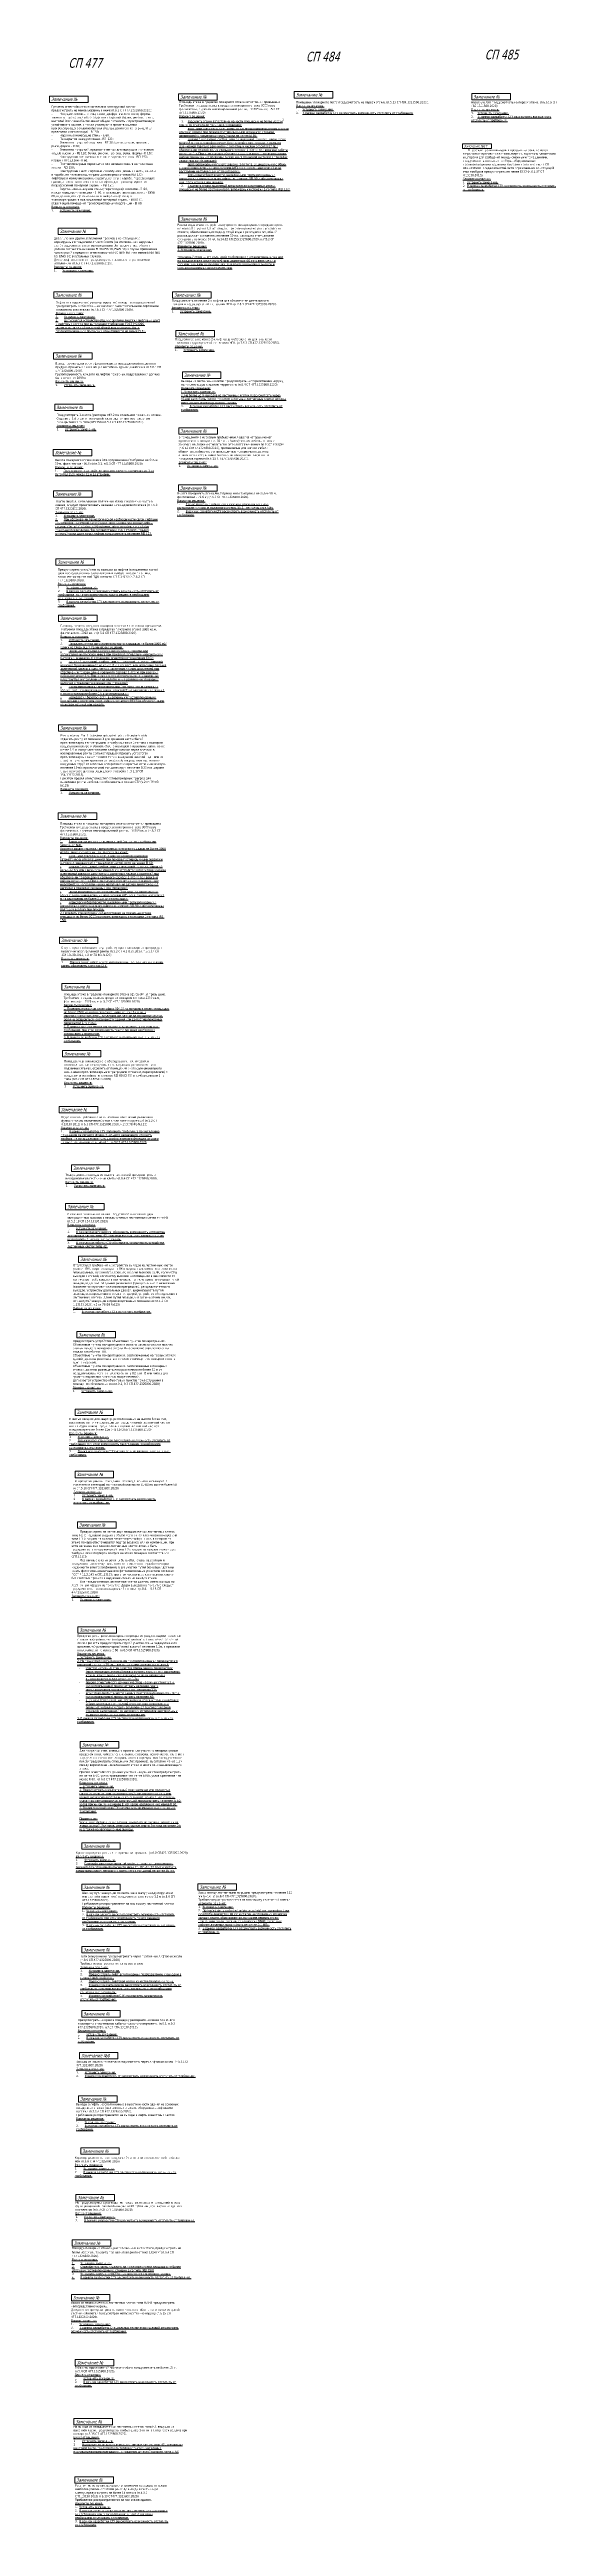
# Model space of a CAD drawing. Header units: millimetres. Extents: x -204396 to 1997851, y -2958255 to 237418.
# Drawn here: x 1182938 to 1323695, y -780219 to -87241 of the extents above; entities that cross this region are included whole.
import ezdxf

# ---------------------------------------------------------------- set-up
doc = ezdxf.new("R2010")
doc.units = ezdxf.units.MM
doc.layers.add('экспертиза', color=1, linetype='Continuous', lineweight=0)
doc.styles.add('ЭКСПЕРТИЗА', font='tahoma.ttf')

msp = doc.modelspace()

# ---------------------------------------------------------------- linework, layer by layer
at = {"layer": 'экспертиза', "lineweight": 0}
for points in [[(1182938, -100247), (1193738, -100247), (1193738, -102047), (1182938, -102047), (1182938, -100247)], [(1219065, -99607), (1229865, -99607), (1229865, -101407), (1219065, -101407), (1219065, -99607)], [(1251433, -98999), (1262233, -98999), (1262233, -100799), (1251433, -100799), (1251433, -98999)], [(1298547, -113588), (1306647, -113588), (1306647, -114938), (1298547, -114938), (1298547, -113588)], [(1185344, -137206), (1196144, -137206), (1196144, -139006), (1185344, -139006), (1185344, -137206)], [(1219137, -133761), (1229937, -133761), (1229937, -135561), (1219137, -135561), (1219137, -133761)], [(1184131, -155015), (1194931, -155015), (1194931, -156815), (1184131, -156815), (1184131, -155015)], [(1217372, -155015), (1228172, -155015), (1228172, -156815), (1217372, -156815), (1217372, -155015)], [(1218304, -165825), (1229104, -165825), (1229104, -167625), (1218304, -167625), (1218304, -165825)], [(1184089, -172091), (1194889, -172091), (1194889, -173891), (1184089, -173891), (1184089, -172091)], [(1220121, -177451), (1230921, -177451), (1230921, -179251), (1220121, -179251), (1220121, -177451)], [(1184396, -186474), (1195196, -186474), (1195196, -188274), (1184396, -188274), (1184396, -186474)], [(1219105, -193065), (1229905, -193065), (1229905, -194865), (1219105, -194865), (1219105, -193065)], [(1183958, -199096), (1194758, -199096), (1194758, -200896), (1183958, -200896), (1183958, -199096)], [(1184032, -210672), (1194832, -210672), (1194832, -212472), (1184032, -212472), (1184032, -210672)], [(1219041, -209012), (1229841, -209012), (1229841, -210812), (1219041, -210812), (1219041, -209012)], [(1184748, -229740), (1195548, -229740), (1195548, -231540), (1184748, -231540), (1184748, -229740)], [(1185454, -245464), (1196254, -245464), (1196254, -247264), (1185454, -247264), (1185454, -245464)], [(1185454, -276145), (1196254, -276145), (1196254, -277945), (1185454, -277945), (1185454, -276145)], [(1185374, -300812), (1196174, -300812), (1196174, -302612), (1185374, -302612), (1185374, -300812)], [(1185685, -335559), (1196485, -335559), (1196485, -337359), (1185685, -337359), (1185685, -335559)], [(1186405, -348568), (1197205, -348568), (1197205, -350368), (1186405, -350368), (1186405, -348568)], [(1186525, -367285), (1197325, -367285), (1197325, -369085), (1186525, -369085), (1186525, -367285)], [(1185620, -382926), (1196420, -382926), (1196420, -384726), (1185620, -384726), (1185620, -382926)], [(1189044, -399301), (1199844, -399301), (1199844, -401101), (1189044, -401101), (1189044, -399301)], [(1187423, -410063), (1198223, -410063), (1198223, -411863), (1187423, -411863), (1187423, -410063)], [(1191081, -424806), (1201881, -424806), (1201881, -426606), (1191081, -426606), (1191081, -424806)], [(1190585, -445913), (1201385, -445913), (1201385, -447713), (1190585, -447713), (1190585, -445913)], [(1190076, -467597), (1200876, -467597), (1200876, -469397), (1190076, -469397), (1190076, -467597)], [(1190076, -484996), (1200876, -484996), (1200876, -486796), (1190076, -486796), (1190076, -484996)], [(1190759, -499110), (1201559, -499110), (1201559, -500910), (1190759, -500910), (1190759, -499110)], [(1191948, -588969), (1202748, -588969), (1202748, -590769), (1191948, -590769), (1191948, -588969)], [(1191948, -600517), (1202748, -600517), (1202748, -602317), (1191948, -602317), (1191948, -600517)], [(1224472, -600413), (1235272, -600413), (1235272, -602213), (1224472, -602213), (1224472, -600413)], [(1191948, -617966), (1202748, -617966), (1202748, -619766), (1191948, -619766), (1191948, -617966)], [(1191948, -635886), (1202748, -635886), (1202748, -637686), (1191948, -637686), (1191948, -635886)], [(1191283, -647577), (1202083, -647577), (1202083, -649377), (1191283, -649377), (1191283, -647577)], [(1191060, -659708), (1201860, -659708), (1201860, -661508), (1191060, -661508), (1191060, -659708)], [(1191668, -674307), (1202468, -674307), (1202468, -676107), (1191668, -676107), (1191668, -674307)], [(1190311, -687303), (1201111, -687303), (1201111, -689103), (1190311, -689103), (1190311, -687303)], [(1189297, -700046), (1200097, -700046), (1200097, -701846), (1189297, -701846), (1189297, -700046)], [(1189051, -715312), (1199851, -715312), (1199851, -717112), (1189051, -717112), (1189051, -715312)], [(1190116, -733486), (1200916, -733486), (1200916, -735286), (1190116, -735286), (1190116, -733486)], [(1189764, -749998), (1200564, -749998), (1200564, -751798), (1189764, -751798), (1189764, -749998)], [(1189999, -766300), (1200799, -766300), (1200799, -768100), (1189999, -768100), (1189999, -766300)]]:
    msp.add_lwpolyline(points, dxfattribs=at)
at = {"layer": 'экспертиза', "lineweight": 0, "transparency": 33554687}
for points in [[(1301102, -99558), (1311902, -99558), (1311902, -101358), (1301102, -101358), (1301102, -99558)], [(1190890, -528541), (1201690, -528541), (1201690, -530341), (1190890, -530341), (1190890, -528541)], [(1191539, -560645), (1202339, -560645), (1202339, -562445), (1191539, -562445), (1191539, -560645)]]:
    msp.add_lwpolyline(points, dxfattribs=at)

# ---------------------------------------------------------------- texts
at = {"layer": 'экспертиза', "color": 2, "lineweight": 0, "style": 'ЭКСПЕРТИЗА', "oblique": 14.999978, "width": 0.8}
for s, p in [('СП 477', (1188239, -92340)), ('СП 484', (1254728, -90567)), ('СП 485', (1304781, -89989))]:
    msp.add_text(s, height=2700, dxfattribs=at).set_placement(p)
at = {"layer": 'экспертиза', "lineweight": 0, "style": 'ЭКСПЕРТИЗА', "oblique": 14.999978, "width": 0.8}
for s, p in [('Замечание №', (1183388, -101597)), ('Замечание №', (1219515, -100957)), ('Замечание №', (1251883, -100349)), ('Замечание №', (1185794, -138556)), ('Замечание №', (1219587, -135111)), ('Замечание №', (1184581, -156365)), ('Замечание №', (1217822, -156365)), ('Замечание №', (1218754, -167175)), ('Замечание №', (1184539, -173441)), ('Замечание №', (1220571, -178801)), ('Замечание №', (1184846, -187824)), ('Замечание №', (1219555, -194415)), ('Замечание №', (1184408, -200446)), ('Замечание №', (1184482, -212022)), ('Замечание №', (1219491, -210362)), ('Замечание №', (1185198, -231090)), ('Замечание №', (1185904, -246814)), ('Замечание №', (1185904, -277495)), ('Замечание №', (1185824, -302162)), ('Замечание №', (1186135, -336909)), ('Замечание №', (1186855, -349918)), ('Замечание №', (1186975, -368635)), ('Замечание №', (1186070, -384276)), ('Замечание №', (1189494, -400651)), ('Замечание №', (1187873, -411413)), ('Замечание №', (1191531, -426156)), ('Замечание №', (1191035, -447263)), ('Замечание №', (1190526, -468947)), ('Замечание №', (1190526, -486346)), ('Замечание №', (1191209, -500460)), ('Замечание №', (1192398, -590319)), ('Замечание №', (1192398, -601867)), ('Замечание №', (1224922, -601763)), ('Замечание №', (1192398, -619316)), ('Замечание №', (1192398, -637236)), ('Замечание №8', (1191733, -648927)), ('Замечание №', (1191510, -661058)), ('Замечание №', (1192118, -675657)), ('Замечание №', (1190449, -767650))]:
    msp.add_text(s, height=900, dxfattribs=at).set_placement(p)
at = {"layer": 'экспертиза', "lineweight": 0, "ltscale": 100, "transparency": 33554687, "style": 'ЭКСПЕРТИЗА', "oblique": 14.999978, "width": 0.8}
for p in [(1301552, -100908), (1191340, -529891), (1191989, -561995)]:
    msp.add_text('Замечание №', height=900, dxfattribs=at).set_placement(p)
at = {"layer": 'экспертиза', "lineweight": 0, "ltscale": 100, "style": 'ЭКСПЕРТИЗА', "oblique": 14.999978, "width": 0.8}
for s, height, p in [('Замечание №17', 675, (1298884, -114600)), ('Замечание №', 900, (1190761, -688653)), ('Замечание №', 900, (1189747, -701396)), ('Замечание №', 900, (1189501, -716662)), ('Замечание №', 900, (1190566, -734836)), ('Замечание №', 900, (1190214, -751348))]:
    msp.add_text(s, height=height, dxfattribs=at).set_placement(p)
at = {"layer": 'экспертиза', "lineweight": 0, "ltscale": 100, "transparency": 33554687, "char_height": 600, "attachment_point": 1, "style": 'ЭКСПЕРТИЗА'}
for s, insert, width in [('Пределы огнестойкости строительных конструкций здания предусмотреть не менее указанных ниже (п.6.1 СП 477.1325800.2020):\\P-^IНесущие колонны, стены, связи, диафрагмы жесткости, фермы, элементы перекрытий и бесчердачных покрытий (балки, ригели, плиты, настилы) (Если они обеспечивают общую прочность и пространственную устойчивость здания, а также участвуют в предотвращении прогрессирующего (лавинообразного) разрушения его конструкций за пределами очага пожара) - R 150;\\P-^IНаружные ненесущие стены - Е 60;\\P-^IПерекрытия междуэтажные - REI 120;\\P-^IЭлементы покрытий: настилы - RE 30; балки, ригели, прогоны, рамы, фермы - R 30;\\P-^IЭлементы покрытий, предназначенных для эвакуации и спасения людей: настилы - RE 120; балки, ригели, прогоны, рамы, фермы - R 150;\\P-^IКонструкции лестничных клеток: внутренние стены - REI 150; марши и площадки - R 60;\\P-^IПротивопожарные перекрытия для деления здания на пожарные отсеки - REI 150;\\P-^IКонструкции шахт: лифтовые и коммуникационные шахты, каналы и короба, не пересекающие границы пожарных отсеков REI 120; лифтовые и коммуникационные шахты, каналы и короба, пересекающие границы пожарных отсеков, шахты лифтов для транспортирования подразделений пожарной охраны  - REI 150;\\P-^IВнутренние ненесущие стены (перегородки): офисами - EI 60, между коридорами офисами - EI 60, отделяющие лифтовые холлы - EI(W) 60, отделяющие лифтовые холлы и тамбуры лифтов для транспортирования подразделений пожарной охраны - EI(W) 60, отделяющие помещения трансформаторных подстанций - EI 60.{\\L\\C6;\\PВарианты решения:\\P\\l1.^I\\LУстранить замечание.}', (1183464, -102924), 28267.99), ('\\pt1200;Помещении пожарного поста предусмотреть на первом этаже. (п.5.15 СП 484.1311500.2020).{\\L\\C6;\\PВарианты решения:\\P\\pt1800;\\l1.^I\\LУстранить замечание.\\P\\l2.^I\\LВ рамках разработки СТУ рассмотреть возможность отступить от требования.}', (1251958, -101676), 35300.38), ('\\A1;Расход воды и число струй на внутреннее пожаротушение предусмотреть не менее 8 струй по 2,5 л/с каждая, при этом предусмотреть устройство стояков, обеспечивающих подачу струй воды с расходом 5 л/с, общий расход должен составлять не менее 50 л/с, расход на стояк должен составлять не менее 30 л/с (п.14.32 СП 253.1325800.2020, п.7.5.2 СП 477.1325800.2020).\\P{\\fTahoma|b1|i0|c204|p34;\\L\\C6;Варианты решения:\\fTahoma|b0|i0|c204|p34;\\P1. Устранить замечание.\\P\\P*Пожарный стояк — это кольцевой трубопровод с установленными на нем на каждом этаже двумя патрубками диаметром 66 мм с вентилями и соединительными головками для подключения пожарных рукавов и стволов пожарными подразделениями}', (1218770, -135976), 28267.99), ('Двери, люки и другие заполнения проемов в конструкциях с нормируемыми пределами огнестойкости (за исключением наружных стен) предусмотреть противопожарными. Их предел огнестойкости должен составлять не менее EI 30 (EIS 30, EIWS 30) в случае применения конструкций с пределом огнестойкости EI 60 (EIW 60) и не менее EI 60 (EIS 60, EIWS 60) в остальных случаях.\\PДвери лифтовых холлов предусмотреть в дымогазонепроницаемом исполнении  (п.6.3 СП 477.1325800.2020).{\\L\\C6;\\PВарианты решения:\\P\\l1.^I\\LУстранить замечание.}', (1184197, -139751), 28267.99), ('Лифты для перевозки (транспортирования) пожарных подразделений предусмотреть в обособленных шахтах с самостоятельными лифтовыми холлами на всех этажах (п.7.6.1 СП 477.1325800.2020).{\\L\\C6;\\PВарианты решения:\\P1.^IУстранить замечание.\\P2.^IДопускается устройство общих с другими лифтами лифтовых шахт и лифтовых холлов при выполнении требований ГОСТ Р 53296:\\Pдвери шахт всех лифтов в этой общей шахте должны быть противопожарными с пределами огнестойкости не менее EI 60.}', (1184657, -157692), 28267.99), ('Предусмотреть не менее 2-х лифтов для обеспечения деятельности пожарных подразделений и спасения МГН. (п.7.6.1 СП 477.1325800.2020).{\\L\\C6;\\PВарианты решения:\\P\\l1.^I\\LУстранить замечание.}', (1217119, -157154), 28267.99), ('Предусмотреть не менее 2-х лифтов для обеспечения деятельности пожарных подразделений и спасения МГН. (п.7.6.1 СП 477.1325800.2020).{\\L\\C6;\\PВарианты решения:\\P\\l1.^I\\LУстранить замечание.}', (1218051, -167963), 28267.99), ('Выход наружу одного из лифтов пожарных подразделений не должен предусматриваться через общий вестибюль здания, комплекса (п.7.6.1 СП 477.1325800.2020).\\PГрузоподъемность каждого из лифтов пожарных подразделений должна быть не менее 1000 кг{\\L\\C6;\\PВарианты решения:\\P\\l1.^I\\LУстранить замечание.}', (1184615, -174768), 28267.99), ('Выходы из лестничных клеток предусмотреть непосредственно наружу, на прилегающую к зданию территорию{\\A1; (п.8.4 СП 477.1325800.2020).\\P\\fTahoma|b1|i0|c204|p34;\\L\\C6;Варианты решения:\\fTahoma|b0|i0|c204|p34;\\P1. Устранить замечание.\\P2. \\A0;Не более 50 % выходов из лестничных клеток предусмотреть через общий вестибюль (холл), при этом остальные лестничные клетки должны иметь выход непосредственно наружу\\A1;.\\P\\A0;\\l3.^I\\LВ рамках разработки СТУ рассмотреть возможность отступить от требования.}', (1219754, -179666), 28267.99), ('Предусмотреть 1-й этаж (ресторан (Ф3.2)) в отдельном пожарном отсеке. Отделить  1-й этаж от остальной части здания противопожарным перекрытием 1-го типа (REI 150) (п.5.1 СП 477.1325800.2020).{\\L\\C6;\\PВарианты решения:\\P\\l1.^I\\LУстранить замечание.}', (1184922, -189151), 28267.99), ('В помещениях с массовым пребыванием людей (в которых может одновременно находиться 50 чел. и более) мягкая мебель, шторы и занавеси не должны относиться к легковоспламеняемым по ГОСТ Р 53294 (п.6.12 СП477.1325800.2020), применяемые для мягкой мебели обивочные, набивочные и прокладочные материалы не должны относиться к чрезвычайно опасным по показателю токсичности продуктов горения (п.6.13 СП 477.1325800.2020).\\P{\\L\\C6;Варианты решения:\\P\\l1.^I\\LУстранить замечание.}', (1219063, -195393), 28267.99), ('Высота пожарного отсека офиса (Ф4.3) превышена (требуемая не более 50 м, фактическая - 66,9 м) (п.5.1, п.5.3 СП 477.1325800.2020).{\\L\\C6;\\PВарианты решения:\\P\\l1.^I\\LПредусмотреть устройство противопожарного перекрытия 1-го типа (REI 150) между 12 и 13 этажами.}', (1184484, -201773), 28267.99), ('Шахты лифтов, связывающие подземные этажи с надземной частью здания, следует проектировать не выше 1-го надземного этажа (п.7.6.2 СП 477.1325800.2020).{\\L\\C6;\\PВарианты решения:\\P\\l1.^I\\LУстранить замечание.\\P2.^IПри обосновании технологической необходимости связи лифтами подземной и надземной частей высотного здания, указанные лифты должны соответствовать требованиям, предъявляемым к лифтам пожарных подразделений в соответствии с ГОСТ Р 53296, предел огнестойкости шахт таких лифтов предусмотреть не менее REI 150.}', (1184558, -213349), 28267.99), ('Высота пожарного отсека №6.2 превышена (требуемая не более 50 м, фактическая - 72,6 м) (п.5.3 СП 477.1325800.2020).{\\L\\C6;\\PВарианты решения:\\P\\l1.^I\\LПредусмотреть, чтобы высота каждого пожарного отсека, расположенного выше пожарного отсека №6.1,  не превышала 50м. \\P\\l2.^I\\LВ рамках разработки СТУ рассмотреть возможность отступить от требования. }', (1218652, -211109), 28267.99), ('Предусмотреть устройство на выходах из лифтов (в подземной части) двух последовательно расположенных тамбур-шлюзов 1-го типа, защищенных приточной ПДВ согласно СП 7.13130 (п.7.6.2 СП 477.1325800.2020).{\\L\\C6;\\PВарианты решения:\\P\\l1.^I\\LУстранить замечание.\\P\\l2.^I\\LВ рамках расчета рисков рассмотреть возможность отступить от требования, при этом возможность такого решения необходимо согласовать с экспертом.\\H0.91667x;\\l\\C0;\\P\\H1.09091x;\\C6;3.^I\\LВ рамках разработки СТУ рассмотреть возможность отступить от требования. }', (1185274, -232417), 28267.99), ('Площадь этажа в пределах пожарного отсека автостоянки превышена. Требуемая площадь этажа в пределах пожарного отсека 3000 кв.м, фактическая - 5392 кв. м (п.5.2 СП 477.1325800.2020).{\\L\\C6;\\PВарианты решения:\\P\\l1.^I\\LУстранить замечание.\\C2;\\P\\l\\C6;2.^I\\LРазделить этажи автостоянки на части площадью не более 3000 м2/ одним из следующих технических решений:\\P-^Iводяными завесами в сочетании со стационарными или автоматически опускающимися при пожаре противодымными экранами (шторами, занавесами) с пределом огнестойкости не менее EI 60;\\P-^Iзонами (проездами), свободными от пожарной нагрузки, шириной не менее 8 м или шириной не менее 6 м с устройством посредине разрыва дренчерной завесы в одну нитку с расчетным числом оросителей при обеспечении по всей длине удельного расхода 1 л/(с·м) при времени работы не менее 1 ч. При этом следует обеспечить организационные мероприятия, направленные на недопущение размещения пожарной нагрузки в пределах указанных зон (проездов);\\P-^Iпротивопожарными перегородками 1-го типа, защищаемыми с обеих сторон спринклерными оросителями АУП, установленными через 1 м на расстоянии не более 0,5 м от перегородки;\\P-^Iкоридорами безопасности, выделенными противопожарными преградами с пределом огнестойкости не менее REI 90 и обеспеченными подпором воздуха при пожаре.}', (1185980, -248141), 28267.99), ('Рампу между -2 и -1 этажами предусмотреть изолированной:\\Pотделить рампу от помещений для хранения автомобилей противопожарными преградами и тамбур-шлюзом 1-го типа с подпором воздуха при пожаре глубиной, обеспечивающей открывание ворот, но не менее 1,5 м (допускается взамен тамбур-шлюзов перед въездом в изолированные рампы с этажей предусматривать устройство противопожарных ворот первого типа с воздушной завесой над ними со стороны помещения хранения автомобилей, посредством настильных воздушных струй от сопловых аппаратов со скоростью истечения воздуха не менее 10 м/с при начальной толщине струи не менее 0,03 м и ширине струи не менее ширины защищаемого проема (п.5.2.17 СП 154.13130.2013).\\PПри этом предел огнестойкости противопожарных преград для выделения рампы необходимо обосновать в рамках СТУ (ч.2 ст.78 ФЗ №123){\\L\\C6;\\PВарианты решения:\\P\\l1.^I\\LУстранить замечание.}', (1185980, -278822), 28267.99), ('Площадь этажа в пределах пожарного отсека автостоянки превышена. Требуемая площадь этажа в пределах пожарного отсека 3000 кв.м, фактическая, с учетом неизолированной рампы, - 10785 кв. м (п.5.2 СП 477.1325800.2020).{\\L\\C6;\\PВарианты решения:\\P1.^IРампу предусмотреть изолированной (выполнить требования замечания №4).\\PПри этом разделить этажи автостоянки на части площадью не более 3000 м2/ одним из следующих технических решений:\\P-^Iводяными завесами в сочетании со стационарными или автоматически опускающимися при пожаре противодымными экранами (шторами, занавесами) с пределом огнестойкости не менее EI 60;\\P-^Iзонами (проездами), свободными от пожарной нагрузки, шириной не менее 8 м или шириной не менее 6 м с устройством посредине разрыва дренчерной завесы в одну нитку с расчетным числом оросителей при обеспечении по всей длине удельного расхода 1 л/(с·м) при времени работы не менее 1 ч. При этом следует обеспечить организационные мероприятия, направленные на недопущение размещения пожарной нагрузки в пределах указанных зон (проездов);\\P-^Iпротивопожарными перегородками 1-го типа, защищаемыми с обеих сторон спринклерными оросителями АУП, установленными через 1 м на расстоянии не более 0,5 м от перегородки;\\P-^Iкоридорами безопасности, выделенными противопожарными преградами с пределом огнестойкости не менее REI 90 и обеспеченными подпором воздуха при пожаре.\\P2. Поделить этажи подземной автостоянки на пожарные отсеки площадью не более 3000 кв.м противопожарными стенами 1-го типа (REI 150)}', (1185900, -303489), 28267.99), ('Отсутствуют требования по устройству противопожарных преград для выделения изолированной рампы (п.1.2 СП 4.13130.2013, п.5.2.17 СП 154.13130.2013, ч.2 ст.78 ФЗ №123){\\L\\C6;\\PВарианты решения:\\P\\l1.^I\\LПредел огнестойкости противопожарных преград для выделения рампы обосновать в рамках СТУ.}', (1186211, -338236), 28267.99), ('Площадь этажа в пределах пожарного отсека офиса (Ф4.3) превышена. Требуемая площадь этажа в пределах пожарного отсека 2500 кв.м, фактическая - 2578 кв. м (п.5.2 СП 477.1325800.2020).{\\L\\C6;\\PВарианты решения:\\P1. Поделить пожарный отсек офиса (Ф4.3) на пожарные отсеки площадью не более 2500 кв.м противопожарными стенами 1-го типа (противопожарные стены, разделяющие здание на пожарные отсеки, должны возводиться на всю высоту здания или до противопожарных перекрытий 1-го типа).\\P2. В рамках расчета рисков рассмотреть возможность отступить от требования, при этом возможность такого решения необходимо согласовать с экспертом.\\H0.91667x;\\l\\C0;\\P\\H1.09091x;\\L\\C6;3. В рамках разработки СТУ рассмотреть возможность отступить от требования. }', (1186931, -351245), 28267.99), ('Помещения для инженерного оборудования, технических и вспомогательные помещения, в т.ч. кладовые, расположенные в подземных этажах, отделить от помещений иного функционального назначения противопожарными преградами (стенами, перегородками) с пределом огнестойкости не менее REI 60 (EI 60) и тамбур-шлюзом 1-го типа (п.6.2 СП 477.1325800.2020){\\L\\C6;\\PВарианты решения:\\P\\l1.^I\\LУстранить замечание.}', (1187051, -369962), 28267.99), ('Недостаточно требований по выделению помещений различного функционально назначения (в том числе категорируемых) (п.1.2 СП 4.13130.2013, п.6.1 СП 477.1325800.2020, ч.2 ст.78 ФЗ №123){\\L\\C6;\\PВарианты решения:\\P\\l1.^I\\LВ рамках разработки СТУ дополнить требования по выделению помещений различного функционального назначения, уточнить требования по выделению помещений различного функционального назначения, указанные в табл.6.1 пп.9 СП 477.1325800.2020}', (1186146, -385603), 28267.99), ('Эвакуационные выходы из надземных этажей предусмотреть в незадымляемые лестничные клетки (п.8.4 СП 477.1325800.2020).{\\L\\C6;\\PВарианты решения:\\P\\l1.^I\\LУстранить замечание.}', (1187413, -401758), 28267.99), ('С каждого этажа автостоянки предусмотреть не менее двух эвакуационных выходов в незадымляемые лестничные клетки типа Н3 (п.5.2.18 СП 154.13130.2013).{\\L\\C6;\\PВарианты решения:\\P\\l1.^I\\LУстранить замечание.\\P\\l2.^I\\LВ рамках расчета рисков  обосновать возможность устройства лестничных клеток типа Н2, при этом возможность такого решения необходимо согласовать с экспертом.\\H0.91667x;\\l\\C0;\\P\\H1.09091x;\\C6;3.^I\\LВ рамках разработки СТУ обосновать возможность устройства лестничных клеток типа Н2. }', (1187949, -412740), 28267.99), ('Отсутствуют требования к: устройству выходов из лестничных клеток (далее - ЛК), ширине выхода на ЛК и марша в зависимости от количества эвакуируемых, ширине площадок ЛК, ширине выходов из ЛК, количеству выходов с этажей, количеству выходов из помещений в зависимости от количества пребывающих в них человек, наличию самостоятельных путей эвакуации для частей зданий различного функционального назначения (выделенных противопожарными преградами), рассредоточенности выходов, устройству двупольных дверей, ширине\\\\высоте путей эвакуации, направлению открывания дверей, устройству оборудования в лестничных клетках, длине путей эвакуации в зальных помещениях, длине путей эвакуации в производственных помещениях (п.1.2 СП 1.13130.2020, ч.2 ст.78 ФЗ №123){\\L\\C6;\\PВарианты решения:\\P\\l1.^I\\LВ рамках разработки СТУ дополнить требования.}', (1189538, -427043), 28267.99), ('Предусмотреть устройство объектовых пунктов пожаротушения.\\PОбъектовые пункты пожаротушения должны располагаться в нижних этажах каждого пожарного отсека. Их оснащение определяется на стадии разработки ПТП.\\PОбъектовые пункты пожаротушения, расположенные на первых этажах зданий, должны располагаться смежно с помещением пожарного поста (диспетчерской).\\PОбъектовые пункты пожаротушения, расположенные в пожарных отсеках, должны размещаться на расстоянии не более 30 м от незадымляемых лестничных клеток типа Н2 или Н3 или лифта для транспортирования пожарных подразделений.\\PДопускается устройство объектовых пунктов пожаротушения в помещениях безопасных зон (п.9.1, 9.3 СП 477.1325800.2020).{\\L\\C6;\\PВарианты решения:\\P\\l1.^I\\LУстранить замечание.}', (1189482, -448238), 28267.99), ('В жилых секциях для квартир, расположенных на высоте более 75м, расстояние по путям эвакуации до незадымляемой лестничной клетки или тамбура-шлюза перед незадымляемой лестничной клеткой предусмотреть не более 12м (п.8.10 СП477.1325800.2020)\\P{\\L\\C6;Варианты решения:\\P\\l1.^I\\LУстранить замечание.\\P\\l2.^I\\LВ рамках расчета рисков рассмотреть возможность отступить от требования, при этом возможность такого решения необходимо согласовать с экспертом.\\P\\l3.^I\\LВ рамках разработки СТУ рассмотреть возможность отступить от требования. }', (1188445, -470054), 28267.99), ('Не предусматривать помещения производственного и складского назначения категорий по пожарной опасности В1-В3 на высоте более 50 м. (п.5.10 СП 477.1325800.2020).{\\L\\C6;\\PВарианты решения:\\P\\l1.^I\\LУстранить замечание.\\P\\l2.^I\\LВ рамках разработки СТУ рассмотреть возможность отступить\\~от\\~требования.}', (1189672, -487439), 28267.99), ('^IПредусмотреть не менее двух незадымляемых лестничных клеток типа Н2 (с подпором воздуха в объём лестничной клетки при пожаре) или типа Н3 (с входом на каждом этаже через тамбур-шлюз, в котором на этаже пожара обеспечивается подпор воздуха) или их комбинации. При этом не менее чем одна из лестничных клеток должна быть предусмотрена незадымляемой типа Н2 с входом на каждом этаже через тамбур-шлюз с подпором воздуха на этаже пожара в соответствии с СП7.13130.\\P^IЛестничные клетки должны быть обеспечены аварийным и эвкауационным освещением, электропитанием по первой категории надежности электроснабжения, а все участки путей эвакуации должны иметь фотолюминесцентные или фотоэмиссионные указатели согласно ГОСТ Р 12.2.143 и СП1.13130; при этом лестничные клетки допускаются без световых проемов в наружных стенах на каждом этаже.\\P^IВсе незадымляемые лестничные клетки должны иметь выходы по лестничным маршам на покрытие. Двери выходов на покрытие следует предусмотреть противопожарными 1-го типа.  (п.8.4, п.5.15 СП 477.1325800.2020).{\\L\\C6;\\PВарианты решения:\\P\\l1.^I\\LУстранить замечание.}', (1189127, -501567), 28267.99), ('Кровлю предусмотреть из негорючих материалов.  (п.6.8 СП477.1325800.2020)\\P{\\L\\C6;Варианты решения:\\P\\l1.^I\\LУстранить замечание.\\P\\l2.^I\\LГорючий гидроизоляционный ковёр, а также теплоизоляцию с показателями пожарной опасности ниже Е1, В2, Д2, Т2 предусмотреть закрытыми сверху негорючим материалом толщиной не менее 50 мм.}', (1190316, -591426), 28267.99), ('Пути эвакуации не предусматривать через поэтажные лифтовые холлы. (п.8.9 СП 477.1325800.2020).{\\L\\C6;\\P\\pt1200;}Требование распространяется на все этажи.{\\L\\C6;\\P\\ptz;Варианты решения:\\P\\l1.^I\\LУстранить замечание.\\P\\l2.^I\\LПредусмотреть лифт для пожарных подразделений, с выходом в данный лифтовой холл.\\P\\l3.^I\\LПредусмотреть лифтовой холл в качестве безопасной зоны.\\P\\l4.^I\\LВ рамках расчета рисков рассмотреть возможность отступить от требования, при этом возможность такого решения необходимо согласовать с экспертом.\\P\\l5.^I\\LВ рамках разработки СТУ рассмотреть возможность отступить\\~от\\~требования.}', (1191544, -620408), 28267.99), ('Предусмотреть на кровле площадку размерами не менее 5х5 м. для траспортно спасательной кабины пожарного вертолета. (п.9.1, п.9.2  477.1325800.2020, п.7.17 СП4.13130.2013).{\\L\\C6;\\PВарианты решения:\\P\\l1.^I\\LУстранить замечание.\\P\\l2.^I\\LВ рамках разработки СТУ рассмотреть возможность отступить от требования. }', (1190844, -638211), 28267.99), ('Выходы из лифтов на этажах предусмотреть через лифтовые холлы. (п.5.13 СП 477.1325800.2020).{\\C6;\\P\\LВарианты решения:\\P\\l1.^I\\LУстранить замечание. \\P\\l2.^I\\LВ рамках разработки СТУ рассмотреть возможность отступить от требования. }', (1190425, -649870), 35300.38), ('Выходы в лифты, расположенные в высотной части здания на основных посадочных этажах (назначенных этажах), оборудовать лифтовыми холлами (п.7.6.4 СП 477.1325800.2020).{\\C6;\\P\\C256;Требование распространяется на выходы в лифты в высотных частях.\\C6;\\P\\LВарианты решения:\\P\\l1.^I\\LУстранить замечание.\\P\\l2.^I\\LВ рамках разработки СТУ рассмотреть возможность отступить от требования.}', (1190376, -661785), 28267.99), ('Коридор разделить перегородками 2-го типа на отсеки длинной не более 60м (п.8.8 СП477.1325800.2020)\\P{\\L\\C6;Варианты решения:\\P\\l1.^I\\LУстранить замечание.\\P\\l2.^I\\LВ рамках разработки СТУ рассмотреть возможность отступить от требования. }', (1190037, -676764), 28267.99)]:
    msp.add_mtext(s, dxfattribs=dict(at, insert=insert, width=width))
at = {"layer": 'экспертиза', "lineweight": 0, "ltscale": 100, "char_height": 600, "attachment_point": 1, "style": 'ЭКСПЕРТИЗА'}
for s, insert, width in [('\\A1;Площадь этажа в пределах пожарного отсека автостоянки превышена. Требуемая площадь этажа в пределах пожарного отсека 3000 кв.м, фактическая, с учетом неизолированной рампы, - 10785 кв. м (п.5.2 СП 477.1325800.2020){\\A0;.}\\P{\\L\\C6;Вариант решения:\\P\\pi-1800,l2400,t2400;\\A0;\\l1.^I\\LРазделить этажи автостоянки на части площадью не более 3000 м\\A1;\\H0.70833x;\\S2^ ;\\H1.41177x;\\P\\pi0,l0,tz;одним из следующих технических решений:\\P\\l-^I\\Lводяными завесами в сочетании со стационарными или автоматически опускающимися при пожаре противодымными экранами (шторами, занавесами) с пределом огнестойкости не менее EI 60;\\P\\l-^I\\Lзонами (проездами), свободными от пожарной нагрузки, шириной не менее 8 м или шириной не менее 6 м с устройством посредине разрыва дренчерной завесы в одну нитку с расчетным числом оросителей при обеспечении по всей длине удельного расхода 1 л/(с·м) при времени работы не менее 1 ч. При этом следует обеспечить организационные мероприятия, направленные на недопущение размещения пожарной нагрузки в пределах указанных зон (проездов);\\P\\l-^I\\Lпротивопожарными перегородками 1-го типа, защищаемыми с обеих сторон спринклерными оросителями АУП, установленными через 1 м на расстоянии не более 0,5 м от перегородки;\\P\\l-^I\\Lкоридорами безопасности, выделенными противопожарными преградами с пределом огнестойкости не менее REI 90 и обеспеченными подпором воздуха при пожаре.\\P\\pi-1800,l2400,t2400;\\l2.^I\\LПоделить этажи подземной автостоянки на пожарные отсеки \\P\\pi0,l0,tz;площадью не более 3000 кв.м противопожарными стенами 1-го типа (REI 150)}', (1219210, -101589), 29465.55), ('Насосную АУП предусмотреть на первом этаже. (п.6.10.9 СП 485.1311500.2020)\\P{\\L\\C6;Варианты решения: \\P\\pt1800;\\l1.^I\\LУстранить замечание.\\P\\l2.^I\\LВ рамках разработки СТУ рассмотреть возможность отступить от требования.}', (1300946, -101701), 25154.37), ('\\pi1417.5;В проемах противопожарных преград, которые не могут закрываться противопожарными дверями, воротами, занавесами и шторами для сообщения между смежными помещениями, предусматреть открытые тамбуры, оборудованные противопожарными водяными завесами в соответствии с СП 485.1311500. Предел огнестойкости ограждающих конструкций этих тамбуров предусмотреть не менее EI 30 (п.6.1.37 СП 4.13130.2013). \\P\\pi0,t1200;{\\L\\C6;Варианты решения:\\P\\l1.^I\\LУстранить замечание.\\P\\l2.^I\\LВ рамках разработки СТУ рассмотреть возможность отступить от требования.}', (1298631, -115070), 25338.67), ('Предусмотреть противопожарные перекрытия разделяющими наружные стены и выступающими за наружную плоскость стены не менее чем на 30 см. При этом предусмотреть глухой участок стены меджуэтажного заполнения(противопожарный пояс) высотой не менее 1,2м, с пределом огнестойкости не менее E 60  (п.6.5 СП 477.1325800.2020).\\P{\\L\\C6;Варианты решения:\\P1. Устранить замечание.\\P2. Не предусматривать разделение противопожарными перекрытиями наружной стены на 30 см., при выполнении следующих условий: \\P\\pi-1800,l2400,t2400;\\l-^I\\Lучастки наружных стен в местах примыкания к перекрытиям (противопожарные пояса) предусмотреть глухими при расстоянии между верхом окна нижележащего этажа и низом окна вышележащего этажа не менее 1,2м;\\P\\l-^I\\Lпредел огнестойкости данных участков наружных стен ( в т.ч. узлов примыкания) предусмотреть не менее, чем у противопожарного перекрытия по признакам (EI);\\P\\l-^I\\Lкласс пожарной опасности данных участков наружных стен (в т.ч. узлов примыкания) предусмотреть не менее К0;\\P\\l-^I\\Lвнешнюю теплоизоляцию, облицовку и отделку (толщиной более 0,5мм) наружных стен зданий в уровне противопожарного перекрытия предусмотреть разделённой противопожарной отсечкой, выполненной из негорючих материалов вертикальным размером не менее толщины перекрытия.\\P\\pi0,l0,tz;3. В рамках разработки СТУ рассмотреть возможность отступить от требования.}', (1190663, -530739), 28040.56), ('Для наружных стен, имеющих проемы или участки с ненормируемым пределом огнестойкости (в т.ч. оконные проемы, ленточное остекление и т.п), участки стен в местах примыкания к перекрытиям (междуэтажные пояса) предусмотреть сплошными (без проемов), высотой не менее 1,2м между верхом окна нижележащего этажа и низом окна вышележащего этажа.\\PПредел огнестойкости данных участков наружных стен предусмотреть не менее E 60, узлов примыкания - не менее EI 60, узлов крепления - не менее R 60.  (п.6.6 СП 477.1325800.2020).\\P{\\L\\C6;Варианты решения:\\P1. Устранить замечание. \\P2. Предусмотреть междуэтажный пояс частично или полностью светопрозрачным, при этом при устройстве поясов частично или полностью из светопрозрачных конструкций предел огнестойкости указанных светопрозрачых конструкций предусмотреть не менее  E 60, узлов примыкания - не менее EI 60, узлов крепления - не менее R 60.\\P2. В рамках разработки СТУ рассмотреть возможность отступить от требования.\\P\\P\\H1.00001x;Примечания: \\PУказанные требования не распространяются не распространяются на двери лоджий, балконов, имеющих выступ плиты балкона не менее 0,6 м, а также на эвакуационные выходы.}', (1191312, -562844), 28040.56), ('\\pt1200;Ширину пути эвакуации по лестнице в свету (между поручнями или стеной и поручнями) предусмотреть не менее 1,2 м (п.8.6 СП 477.1325800.2020).\\PТребование распространяется на всю высоту лестничной клетки\\P{\\L\\C6;Варианты решения:\\P\\l1.^I\\LУстранить замечание.\\P\\l2.^I\\LВ рамках расчета рисков рассмотреть возможность отступить от требования, при этом возможность такого решения необходимо согласовать с экспертом.\\H0.91667x;\\l\\C0;\\P\\H1.09091x;\\C6;3.^I\\LВ рамках разработки СТУ рассмотреть возможность отступить от требования. }', (1192048, -602663), 25132.27), ('\\pt1200;Зазор между лестничными маршами предусмотреть не менее 120 мм (в свету) (п.8.6 СП 477.1325800.2020).\\PТребование распространяется на всю высоту лестничной клетки\\P{\\L\\C6;Варианты решения:\\P\\l1.^I\\LУстранить замечание.\\P\\l2.^I\\LПредусматреть в объеме незадымляемой лестничной клетки сухотруба диаметром 80 мм и спаренных пожарных кранов на каждом этаже, оборудованных на уровне первого этажа пожарными соединительными головками DN80; расчетное рабочее давление должно быть не менее 2,0 МПа.\\P\\l3.^I\\LВ рамках разработки СТУ рассмотреть возможность отступить от требования. }', (1224572, -602559), 25132.27), ('Не предусматривать размещение пожарных отсеков и помещений класса функциональной пожарной опасности Ф1.1(Больница) в высотных зданиях  комплексов (п.5.3 СП 477.1325800.2020).{\\A1;\\P\\L\\C6;Вариант решения:\\P\\l1.^I\\LУстранить замечание.\\P\\A0;\\l2.^I\\LВ рамках разработки СТУ рассмотреть возможность отступить от требования.}', (1190212, -689279), 30348.77), ('\\A1;Площадь пожарных отсеков, расположенных в стилобате, предусмотреть не более 3000м.кв, по факту площадь пожарного отсека 15243м{\\H0.7x;\\S2^ ;} (п.5.4 СП 477.1325800.2020).\\P{\\L\\C6;Вариант решения:\\P1.^IУстранить замечание.\\P2.^IСтилобатную часть поделить на пожарные отсеки площадью не более 3000 кв.м противопожарными стенами 1-го типа (REI 150)\\P\\l3.^I\\LУстранить замечание №23 о площади отсека основного здания.\\P4.^IВ рамках разработки СТУ рассмотреть возможность отступить от требования.}', (1189198, -702022), 30348.77), ('Выход из незадымляемых лестничных клеток типа Н2,Н3 предусмотреть непосредственно наружу. \\PДопускается предусматривать выход через вестибюль, если выход из одной лестничной клетки предусмотрен непосредственно наружу ({\\A1;п.5.15 }СП 477.1325800.2020).{\\A1;\\P\\L\\C6;Вариант решения:\\P\\l1.^I\\LУстранить замечание.\\P\\A0;\\l2.^I\\LВ рамках разработки Специальных технических условий рассмотреть возможность отступить от требования.}', (1188951, -717288), 30348.77), ('Габариты пристроенной части стилобата предусмотреть не более 15 м.   (п.5.4 СП 477.1325800.2020).{\\A1;\\P\\L\\C6;Вариант решения:\\P\\l1.^I\\LУстранить замечание.\\P\\A0;\\l2.^I\\LВ рамках разработки СТУ рассмотреть возможность отступить от требования.}', (1190016, -735462), 28678.31), ('На выходе из незадымляемых лестничных клеток типа Н2, ведущих из высотной части, предусмотреть тамбур-шлюз 1-го типа с подпором воздуха при пожаре ({\\A1;п.5.16 }СП 477.1325800.2020).{\\A1;\\P\\L\\C6;Вариант решения:\\P\\l1.^I\\LУстранить замечание.\\P\\A0;\\l2.^I\\LНа выходе из незадымляемых лестничных клеток типа Н2, ведущих из высотной части, предусмотреть\\A1; тепловой тамбур, выделнный противопожарными преградами, с пределом огнестойкости не ниже \\A0;EI 60}', (1189665, -751975), 30348.77), ('\\pt1200;Расстояние по путям эвакуации в тупиковом коридоре, от двери наиболее удаленного помещения до выхода в лестничную клетку, предусмотреть не более 15 метров (п.5.3.3 СП1.13130.2020, п.8.10 СП477.1325800.2020)^J{\\fTahoma|b1|i0|c204|p34;Требование распространяется на все этажи здания.\\P\\fTahoma|b0|i0|c204|p34;\\L\\C6;Варианты решения:\\P\\l1.^I\\LУстранить замечание.\\P\\l2.^I\\LВ рамках расчета рисков рассмотреть возможность отступить от требования, при этом возможность такого решения необходимо согласовать с экспертом.\\H0.91667x;\\l\\C0;\\P\\H1.09091x;\\C6;3.^I\\LВ рамках разработки СТУ рассмотреть возможность отступить от требования.}', (1190099, -768446), 25132.27)]:
    msp.add_mtext(s, dxfattribs=dict(at, insert=insert, width=width))

doc.saveas('drawing.dxf')
